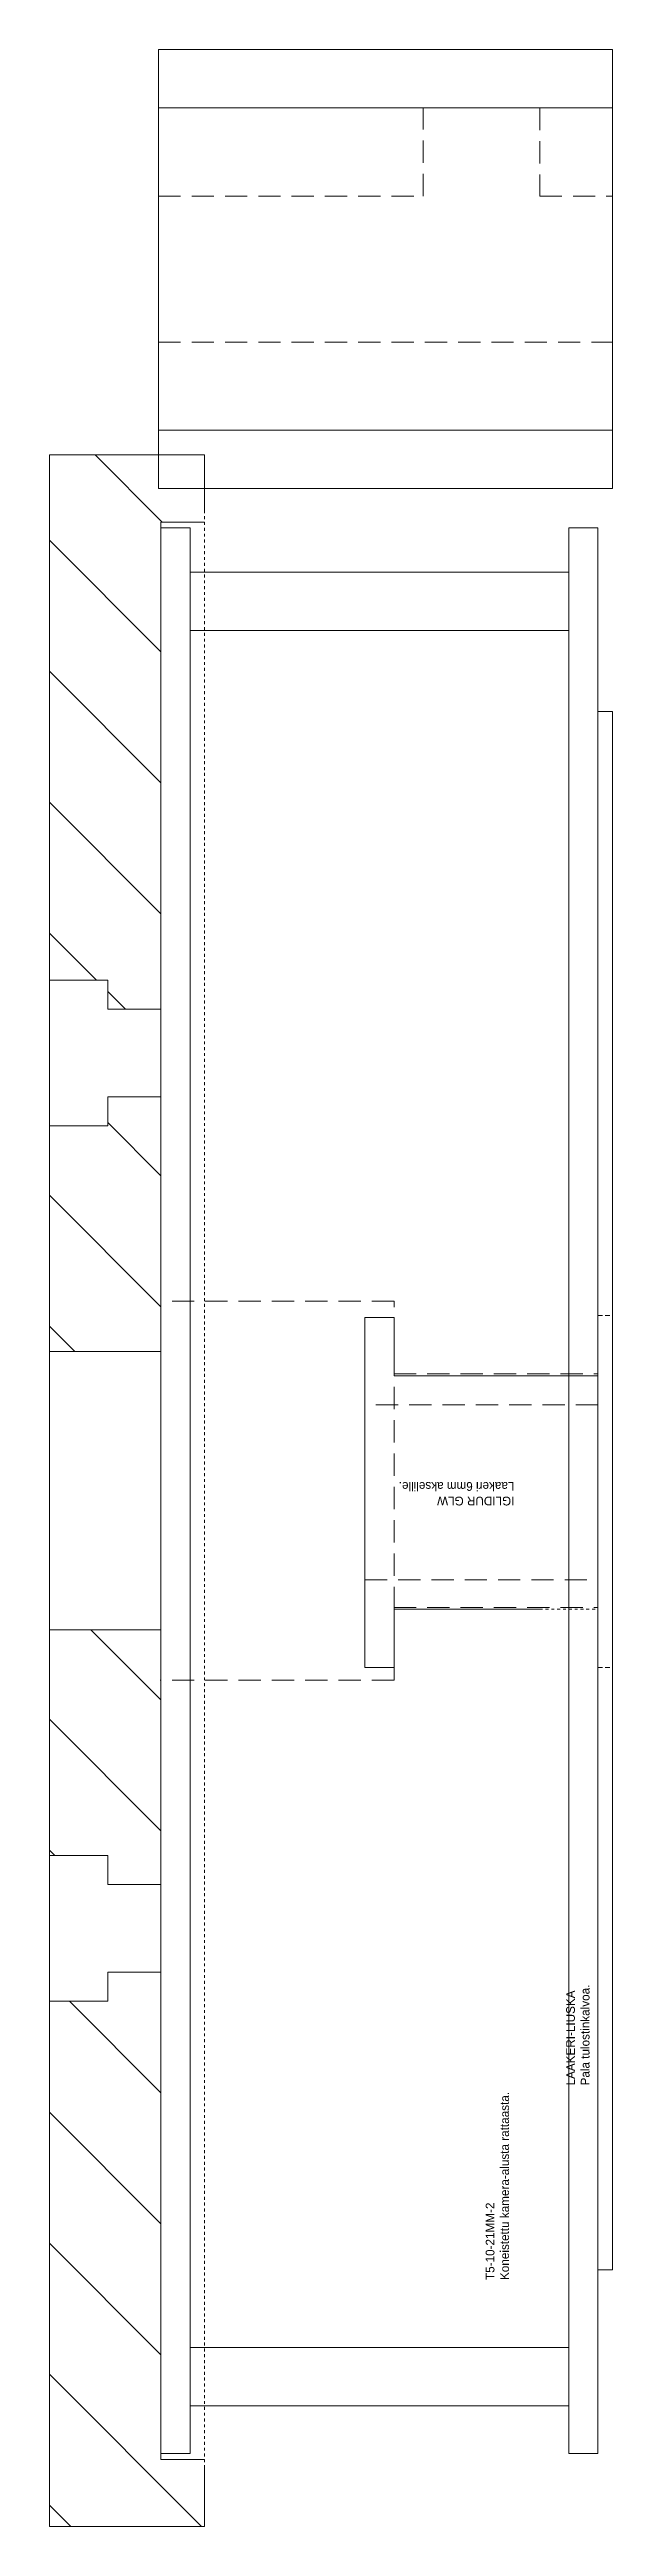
# Model space of a CAD drawing. Header units: millimetres. Extents: x -784753 to 2539, y -321 to 77802.
# Drawn here: x 1208 to 1227.4, y 765.6 to 850.5 of the extents above; entities that cross this region are included whole.
import ezdxf

# ---------------------------------------------------------------- set-up
doc = ezdxf.new("R2010")
doc.units = ezdxf.units.MM
doc.header["$LTSCALE"] = 0.12
for name, pattern in [('CHAIN', [0.7087, 0.4724, -0.0591, 0.1181, -0.0591]), ('HIDDEN', [9.525, 6.35, -3.175]), ('phl_center', [0.75, 0.4, -0.35])]:
    doc.linetypes.add(name, pattern=pattern)
doc.layers.add('ATTRIBUUTIT', color=61, linetype='Continuous', plot=False)
for name, color, linetype in [('CAMERA-PLATFORM', 71, 'Continuous'), ('LAAKERIT', 210, 'Continuous'), ('RATTAAT', 10, 'Continuous'), ('RATTAAT_2', 30, 'Continuous')]:
    doc.layers.add(name, color=color, linetype=linetype)

# ---------------------------------------------------------------- blocks, each defined once
blk = doc.blocks.new('CAMPLATFORM-LAAKERI-LIUSKA')
at = {"lineweight": 0}
for p, q in [((0, 0), (0, 0.5)), ((0, 0.5), (20.647, 0.5)), ((20.647, 0), (0, 0)), ((32.708, 0.5), (53.416, 0.5)), ((53.416, 0), (32.708, 0)), ((53.416, 0.5), (53.416, 0))]:
    blk.add_line(p, q, dxfattribs=at)
at = {"linetype": 'HIDDEN', "lineweight": 0, "ltscale": 0.2}
for p, q in [((20.647, 0.5), (20.647, 0)), ((32.708, 0.5), (32.708, 0))]:
    blk.add_line(p, q, dxfattribs=at)
at = {"linetype": 'ByBlock', "lineweight": 0}
for p, q in [((32.708, 0.5), (20.647, 0.5)), ((20.647, 0), (32.708, 0))]:
    blk.add_line(p, q, dxfattribs=at)
blk = doc.blocks.new('T5-40-CAMERA-PLATFORM-LSIDE')
at = {"lineweight": 0}
for p, q in [((66, 15), (0, 15)), ((0, 15), (0, 14)), ((62.48, 15), (29, 15)), ((39.5, 15), (40.5, 15)), ((66, 15), (66, 14)), ((0, 14), (3.63, 14)), ((1.63, 14), (1.63, 1)), ((3.63, 1), (3.63, 14)), ((3.63, 14), (62.48, 14)), ((62.48, 1), (62.48, 14)), ((62.48, 14), (66, 14)), ((64.48, 1), (64.48, 14)), ((28.939, 7), (29, 7)), ((0, 0), (0, 1)), ((0, 1), (3.63, 1)), ((3.63, 1), (62.48, 1)), ((62.48, 1), (66, 1)), ((66, 1), (66, 0)), ((66, 0), (0, 0)), ((1.63, 0), (3.63, 0)), ((64.48, 0), (62.48, 0))]:
    blk.add_line(p, q, dxfattribs=at)
at = {"linetype": 'HIDDEN', "lineweight": 0}
for p, q in [((26.5, 7), (26.5, 15.031)), ((39.5, 7), (39.5, 15)), ((26.5, 7), (28.939, 7)), ((29, 7), (29, 0)), ((37, 7), (37, 0)), ((37, 7), (39.5, 7))]:
    blk.add_line(p, q, dxfattribs=at)
blk = doc.blocks.new('CAMERA-PLATFORM-LSIDE')
at = {"layer": 'CAMERA-PLATFORM', "lineweight": 0}
h = blk.add_hatch(dxfattribs=at)
h.set_pattern_fill('ANSI31', color=256, style=0)
h.set_pattern_definition([(45, (-931.889, -580.354), (-2.245064, 2.245064), [])])
h.paths.add_polyline_path([(19, 3.325), (18, 3.325), (18, 5.325), (0, 5.325), (0, 1.537), (0, 1.463), (0, 0), (1.963, 0), (2.037, 0), (2.3, 0), (2.3, 1.5), (2.463, 1.5), (2.5, 1.5), (2.537, 1.5), (19, 1.5)])
h.paths.add_polyline_path([(30.735, 5.325), (23, 5.325), (23, 3.325), (22, 3.325), (22, 1.5), (29, 1.5), (30.735, 1.5)])
h.paths.add_polyline_path([(49, 3.325), (48, 3.325), (48, 5.325), (40.265, 5.325), (40.265, 1.5), (41.963, 1.5), (42, 1.5), (43.037, 1.5), (49, 1.5)])
h.paths.add_polyline_path([(68.463, 1.5), (68.5, 1.5), (68.537, 1.5), (68.7, 1.5), (68.7, 0), (68.963, 0), (69.037, 0), (71, 0), (71, 1.463), (71, 1.537), (71, 5.325), (53, 5.325), (53, 3.325), (52, 3.325), (52, 1.5), (65.017, 1.5)])
at = {"lineweight": 0}
for p, q in [((0, 1.5), (0, 5.325)), ((71, 5.325), (0, 5.325)), ((18, 3.325), (18, 5.325)), ((23, 3.325), (23, 5.325)), ((30.735, 5.325), (30.735, 1.5)), ((40.265, 5.325), (40.265, 1.5)), ((48, 3.325), (48, 5.325)), ((53, 3.325), (53, 5.325)), ((71, 1.5), (71, 5.325)), ((19, 3.325), (18, 3.325)), ((19, 3.325), (19, 1.5)), ((22, 3.325), (22, 1.5)), ((22, 3.325), (23, 3.325)), ((48, 3.325), (49, 3.325)), ((49, 3.325), (49, 1.5)), ((52, 3.325), (52, 1.5)), ((52, 3.325), (53, 3.325)), ((0, 1.5), (0, 0)), ((2.5, 1.5), (2.3, 1.5)), ((2.5, 1.5), (2.3, 1.5)), ((2.5, 1.5), (2.3, 1.5)), ((2.3, 1.5), (2.3, 0)), ((2.3, 1.5), (35.5, 1.5)), ((68.7, 1.5), (35.5, 1.5)), ((68.5, 1.5), (68.7, 1.5)), ((68.5, 1.5), (68.7, 1.5)), ((68.7, 1.5), (68.7, 0)), ((71, 1.5), (71, 0)), ((2, 0), (0, 0)), ((69, 0), (71, 0))]:
    blk.add_line(p, q, dxfattribs=at)
at = {"linetype": 'phl_center', "lineweight": 0}
blk.add_line((2, 0), (69, 0), dxfattribs=at)
blk = doc.blocks.new('IGLIDUR-GLW-6MM-LSIDE')
at = {"linetype": 'ByBlock', "lineweight": 0}
for p, q in [((0, 6), (-1, 6)), ((-1, 6), (-1, 4)), ((0, 0), (0, 6)), ((-8, -4), (-8, 4)), ((-1, 4), (-6, 4)), ((0, 3), (0, 4)), ((0, 0), (0, 3)), ((0, -3), (0, 0)), ((0, -6), (0, -3)), ((-6, -4), (-8, -4)), ((-6, -4), (-1, -4)), ((-1, -4), (-1, -6)), ((-1, -6), (0, -6))]:
    blk.add_line(p, q, dxfattribs=at)
at = {"linetype": 'CHAIN', "lineweight": 0, "ltscale": 0.1}
for q in [(-8, 4), (-6, 4)]:
    blk.add_line((-6, 4), q, dxfattribs=at)
at = {"linetype": 'HIDDEN', "lineweight": 0}
for p, q in [((-1, 4), (-1, -4)), ((0, 3), (-8, 3)), ((-8, -3), (0, -3))]:
    blk.add_line(p, q, dxfattribs=at)
blk = doc.blocks.new('T5-10-RATAS-LSIDE')
at = {"linetype": 'ByBlock', "lineweight": 0}
for p, q in [((7.525, 0), (-7.525, 0)), ((-7.525, 0), (-7.525, -15.586)), ((-5.525, 0), (-5.525, -15.586)), ((5.525, 0), (5.525, -15.586)), ((7.525, -15.586), (7.525, 0)), ((-5.525, -4), (-5.525, -2.5)), ((-5.525, -4), (-5.525, -5.5)), ((7.525, -15.586), (-7.525, -15.586))]:
    blk.add_line(p, q, dxfattribs=at)
at = {"linetype": 'HIDDEN', "lineweight": 0}
for p, q in [((-2.5, -2.5), (-2.5, 0)), ((2.5, -15.586), (2.5, 0)), ((-5.525, -2.5), (-2.5, -2.5)), ((-2.5, -6.5), (-5.525, -6.5)), ((-2.5, -15.586), (-2.5, -6.5))]:
    blk.add_line(p, q, dxfattribs=at)

msp = doc.modelspace()

# ---------------------------------------------------------------- block references
at = {"layer": 'CAMERA-PLATFORM', "lineweight": 0, "rotation": 90}
msp.add_blockref('CAMERA-PLATFORM-LSIDE', (1213.366, 765.586), dxfattribs=at)
at = {"layer": 'LAAKERIT', "lineweight": 0}
ref = msp.add_blockref('CAMPLATFORM-LAAKERI-LIUSKA', (1227.366, 774.378), dxfattribs=dict(at, rotation=90))
ref.add_attrib('_TYYPPI', 'LAAKERI-LIUSKA', (1226.075, 780.701), dxfattribs={"layer": 'ATTRIBUUTIT', "lineweight": 0, "height": 0.3, "rotation": 90, "flags": 8})
ref.add_attrib('_KUVAUS', 'Pala tulostinkalvoa.', (1226.575, 780.701), dxfattribs={"layer": 'ATTRIBUUTIT', "lineweight": 0, "height": 0.3, "rotation": 90, "flags": 8})
ref = msp.add_blockref('IGLIDUR-GLW-6MM-LSIDE', (1218.866, 801.025), dxfattribs=dict(at, rotation=180))
ref.add_attrib('_TYYPPI', 'IGLIDUR GLW', (1223.996, 800.881), dxfattribs={"layer": 'ATTRIBUUTIT', "lineweight": 0, "height": 0.3, "rotation": 180, "flags": 8})
ref.add_attrib('_KUVAUS', 'Laakeri 6mm akselille.', (1223.996, 801.381), dxfattribs={"layer": 'ATTRIBUUTIT', "lineweight": 0, "height": 0.3, "rotation": 180, "flags": 8})
at = {"layer": 'RATTAAT', "lineweight": 0}
ref = msp.add_blockref('T5-40-CAMERA-PLATFORM-LSIDE', (1226.866, 768.086), dxfattribs=dict(at, rotation=90))
ref.add_attrib('_TYYPPI', 'T5-10-21MM-2', (1223.312, 774.034), dxfattribs={"layer": 'ATTRIBUUTIT', "lineweight": 0, "height": 0.3, "rotation": 90, "flags": 8})
ref.add_attrib('_KUVAUS', 'Koneistettu kamera-alusta rattaasta.', (1223.812, 774.034), dxfattribs={"layer": 'ATTRIBUUTIT', "lineweight": 0, "height": 0.3, "rotation": 90, "flags": 8})
at = {"layer": 'RATTAAT_2', "lineweight": 0, "rotation": 270}
msp.add_blockref('T5-10-RATAS-LSIDE', (1227.366, 842.954), dxfattribs=at)

doc.saveas('drawing.dxf')
